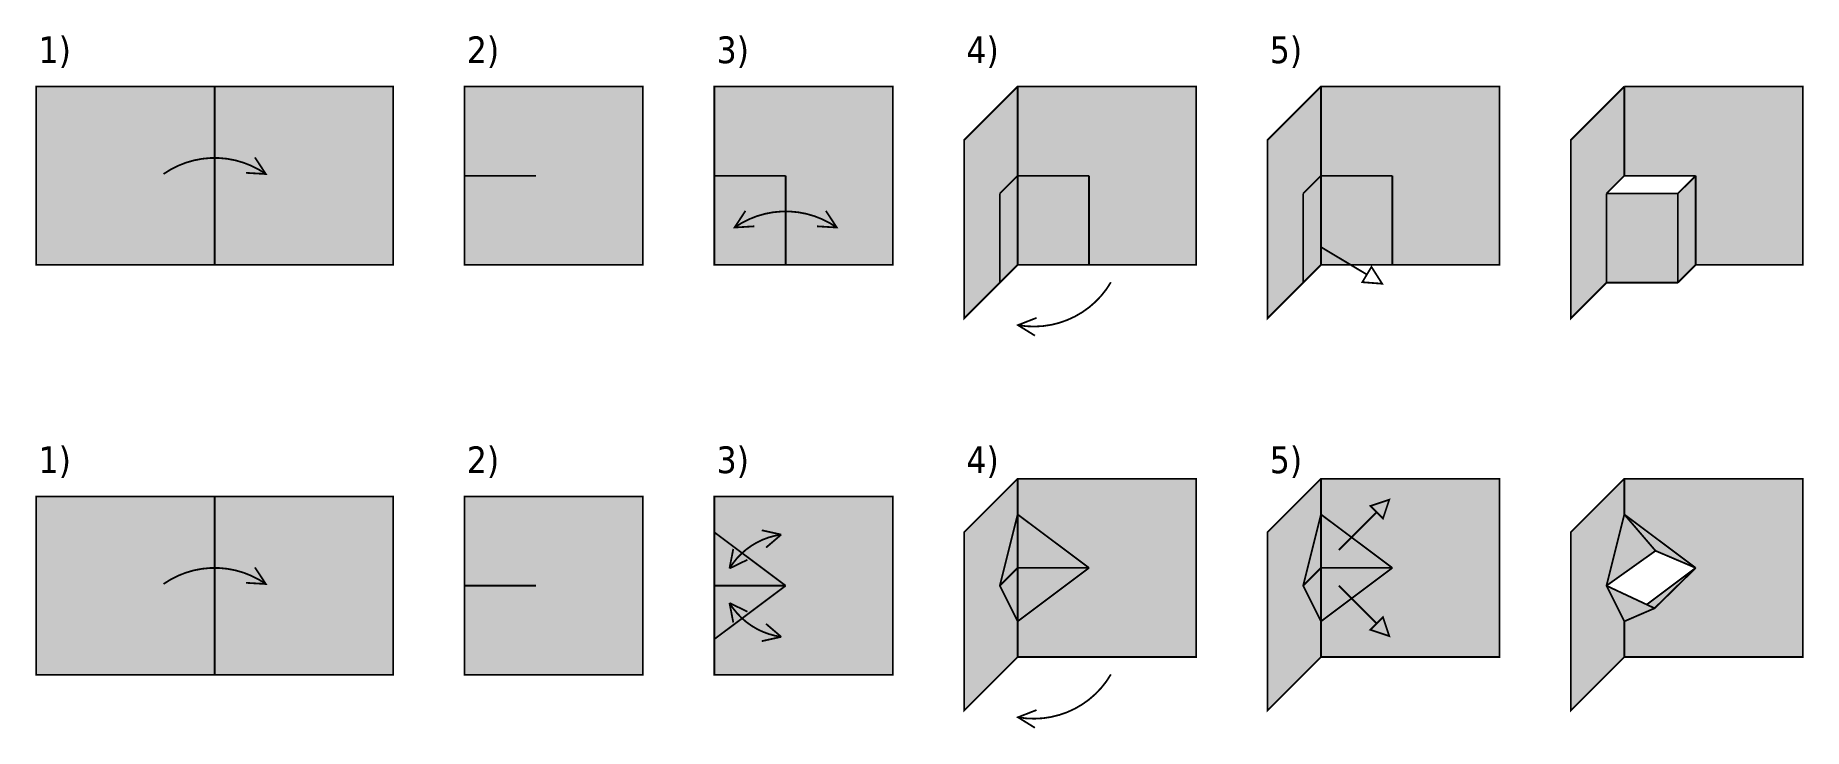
# Model space of a CAD drawing. Header units: inches. Extents: x -12.5 to 77.3, y -38.9 to 8.1.
# Drawn here: x 45.99 to 55.91, y 1.1 to 4.99 of the extents above; entities that cross this region are included whole.
import ezdxf

# ---------------------------------------------------------------- set-up
doc = ezdxf.new("R2010")
doc.units = ezdxf.units.IN
doc.header["$LTSCALE"] = 0.2
doc.header["$MEASUREMENT"] = 0
for name, pattern in [('crease . . . . .', [0.4, 0.2, -0.2]), ('mountain __ . . __ . .', [1.25, 0.5, -0.25, 0, -0.25, 0, -0.25]), ('valley __ __ __', [0.75, 0.5, -0.25])]:
    doc.linetypes.add(name, pattern=pattern)
for name, color, linetype in [('edge', 7, 'Continuous'), ('face-1', 151, 'Continuous'), ('face-2', 91, 'Continuous'), ('hinge', 250, 'crease . . . . .'), ('mountain', 12, 'mountain __ . . __ . .'), ('valley', 143, 'valley __ __ __'), ('z-labels', 94, 'Continuous')]:
    doc.layers.add(name, color=color, linetype=linetype)
doc.styles.add('labels', font='')
doc.styles.get('labels').set_extended_font_data('Tahoma')

msp = doc.modelspace()

# ---------------------------------------------------------------- texts
at = {"layer": 'z-labels', "style": 'labels'}
for s, p in [('1)', (46.012868, 4.831542)), ('2)', (48.412868, 4.831542)), ('3)', (49.812868, 4.831542)), ('4)', (51.212868, 4.831542)), ('5)', (52.912868, 4.831542)), ('1)', (46.012868, 2.531542)), ('2)', (48.412868, 2.531542)), ('3)', (49.812868, 2.531542)), ('4)', (51.212868, 2.531542)), ('5)', (52.912868, 2.531542))]:
    msp.add_text(s, height=0.15, dxfattribs=at).set_placement(p)

# ---------------------------------------------------------------- linework, layer by layer
at = {"const_width": 0.01}
for points in [[(54.9, 4.7), (54.6, 4.4), (54.6, 3.4), (54.8, 3.6)], [(54.9, 4.7), (55.9, 4.7), (55.9, 3.7), (55.3, 3.7)], [(47.225186, 4.302877), (47.225186, 4.302877), (47.286788, 4.209576), (47.175186, 4.216275)], [(48.8, 4.2), (48.4, 4.2)], [(50.2, 4.2), (49.8, 4.2)], [(51.5, 4.2), (51.4, 4.1)], [(51.9, 4.2), (51.5, 4.2)], [(53.2, 4.2), (53.1, 4.1)], [(53.6, 4.2), (53.2, 4.2)], [(54.9, 4.2), (54.8, 4.1)], [(55.3, 4.2), (54.9, 4.2)], [(55.3, 4.2), (55.2, 4.1)], [(55.2, 4.1), (54.8, 4.1)], [(49.974814, 4.002877), (49.974814, 4.002877), (49.913212, 3.909576), (50.024814, 3.916275)], [(50.425186, 4.002877), (50.425186, 4.002877), (50.486788, 3.909576), (50.375186, 3.916275)], [(53.2, 3.8), (53.457248, 3.645651)], [(55.3, 3.7), (55.2, 3.6)], [(55.2, 3.6), (54.8, 3.6)], [(51.596746, 3.303022), (51.596746, 3.303022), (51.501715, 3.36192), (51.605853, 3.402606)], [(53.3, 2.1), (53.512132, 2.312132)], [(50.065926, 2.211104), (50.175059, 2.186812)], [(50.090144, 2.114081), (50.175059, 2.186812)], [(49.906423, 2.106557), (49.885158, 1.996794)], [(47.225186, 2.002877), (47.225186, 2.002877), (47.286788, 1.909576), (47.175186, 1.916275)], [(49.985728, 2.04564), (49.885158, 1.996794)], [(51.5, 2), (51.4, 1.9)], [(51.9, 2), (51.5, 2)], [(53.2, 2), (53.1, 1.9)], [(53.6, 2), (53.2, 2)], [(48.8, 1.9), (48.4, 1.9)], [(50.2, 1.9), (49.8, 1.9)], [(53.3, 1.9), (53.512132, 1.687868)], [(49.906423, 1.693443), (49.885158, 1.803206)], [(49.985728, 1.75436), (49.885158, 1.803206)], [(50.090144, 1.685919), (50.175059, 1.613188)], [(50.065926, 1.588896), (50.175059, 1.613188)], [(51.596746, 1.103022), (51.596746, 1.103022), (51.501715, 1.16192), (51.605853, 1.202606)]]:
    msp.add_lwpolyline(points, dxfattribs=at)
for points in [[(46.713212, 4.209576, -0.315299), (47.286788, 4.209576, 0.290796)], [(49.913212, 3.909576, -0.315299), (50.486788, 3.909576, 0.290796)], [(52.022499, 3.602282, -0.315299), (51.501715, 3.36192, 0.290796)], [(49.885158, 1.996794, -0.226312), (50.175059, 2.186812, 0.290796)], [(46.713212, 1.909576, -0.315299), (47.286788, 1.909576, 0.290796)], [(49.885158, 1.803206, 0.226312), (50.175059, 1.613188, -0.290796)], [(52.022499, 1.402282, -0.315299), (51.501715, 1.16192, 0.290796)]]:
    msp.add_lwpolyline(points, format="xyb", dxfattribs=at)
for points in [[(53.482973, 3.688526), (53.482973, 3.688526), (53.542997, 3.594202), (53.431523, 3.602777)], [(53.476777, 2.347487), (53.476777, 2.347487), (53.582843, 2.382843), (53.547487, 2.276777)], [(53.476777, 1.652513), (53.476777, 1.652513), (53.582843, 1.617157), (53.547487, 1.723223)]]:
    msp.add_lwpolyline(points, close=True, dxfattribs=at)
at = {"layer": 'edge', "const_width": 0.01}
for points in [[(48, 4.7), (46, 4.7), (46, 3.7), (48, 3.7)], [(49.4, 4.7), (48.4, 4.7), (48.4, 3.7), (49.4, 3.7)], [(50.8, 4.7), (49.8, 4.7), (49.8, 3.7), (50.8, 3.7)], [(51.5, 4.7), (52.5, 4.7), (52.5, 3.7), (51.5, 3.7), (51.2, 3.4), (51.2, 4.4)], [(53.2, 4.7), (54.2, 4.7), (54.2, 3.7), (53.2, 3.7), (52.9, 3.4), (52.9, 4.4)], [(51.5, 2.5), (52.5, 2.5), (52.5, 1.5), (51.5, 1.5), (51.2, 1.2), (51.2, 2.2)], [(53.2, 2.5), (54.2, 2.5), (54.2, 1.5), (53.2, 1.5), (52.9, 1.2), (52.9, 2.2)], [(54.9, 2.5), (55.9, 2.5), (55.9, 1.5), (54.9, 1.5), (54.6, 1.2), (54.6, 2.2)], [(48, 2.4), (46, 2.4), (46, 1.4), (48, 1.4)], [(49.4, 2.4), (48.4, 2.4), (48.4, 1.4), (49.4, 1.4)], [(50.8, 2.4), (49.8, 2.4), (49.8, 1.4), (50.8, 1.4)]]:
    msp.add_lwpolyline(points, close=True, dxfattribs=at)
for points in [[(55.074922, 2.095891), (54.8, 1.9)], [(55.3, 2), (55.074922, 2.095891)], [(54.8, 1.9), (55.069723, 1.773538), (55.3, 2)], [(55.3, 2), (55.025621, 1.794216)], [(54.9, 1.7), (55.069723, 1.773538)]]:
    msp.add_lwpolyline(points, dxfattribs=at)
at = {"layer": 'face-1'}
for points in [[(48, 4.7), (46, 4.7), (48, 3.7), (46, 3.7)], [(51.5, 4.7), (51.2, 4.4), (51.5, 3.7), (51.2, 3.4)], [(52.5, 4.7), (51.5, 4.7), (52.5, 3.7), (51.5, 3.7)], [(53.2, 4.7), (52.9, 4.4), (53.2, 3.7), (52.9, 3.4)], [(54.2, 4.7), (53.2, 4.7), (54.2, 3.7), (53.2, 3.7)], [(54.9, 4.2), (54.9, 4.7), (54.8, 4.1), (54.8, 4.6)], [(54.9, 4.2), (54.9, 4.7), (55.3, 4.2), (55.9, 4.7)], [(55.9, 4.7), (55.3, 4.2), (55.9, 3.7), (55.3, 3.7)], [(54.8, 4.6), (54.6, 4.4), (54.8, 3.6), (54.6, 3.4)], [(55.2, 3.6), (55.2, 4.1), (55.3, 3.7), (55.3, 4.2)], [(54.8, 4.1), (54.8, 3.6), (55.2, 4.1), (55.2, 3.6)], [(51.5, 2.5), (51.2, 2.2), (51.5, 1.5), (51.2, 1.2)], [(52.5, 2.5), (51.5, 2.5), (52.5, 1.5), (51.5, 1.5)], [(53.2, 2.5), (52.9, 2.2), (53.2, 1.5), (52.9, 1.2)], [(54.2, 2.5), (53.2, 2.5), (54.2, 1.5), (53.2, 1.5)], [(54.6, 2.2), (54.9, 2.5), (54.8, 1.9), (54.9, 2.3)], [(55.9, 2.5), (54.9, 2.5), (55.3, 2), (54.9, 2.3)], [(55.9, 2.5), (55.3, 2), (55.9, 1.5), (55.4, 1.5)], [(48, 2.4), (46, 2.4), (48, 1.4), (46, 1.4)], [(54.8, 1.9), (55.074922, 2.095891), (54.9, 2.3)], [(54.9, 2.3), (54.9, 2.3), (55.074922, 2.095891), (55.3, 2)], [(54.6, 2.2), (54.8, 1.9), (54.6, 1.2), (54.9, 1.7)], [(55.4, 1.5), (55.3, 2), (54.9, 1.5), (55.069723, 1.773538)], [(54.9, 1.7), (55.069723, 1.773538), (54.8, 1.9)], [(54.9, 1.7), (54.6, 1.2), (54.9, 1.5)], [(55.069723, 1.773538), (54.9, 1.5), (54.9, 1.7)]]:
    msp.add_solid(points, dxfattribs=at)
at = {"layer": 'face-2'}
for points in [[(49.4, 4.7), (48.4, 4.7), (49.4, 3.7), (48.4, 3.7)], [(50.8, 4.7), (49.8, 4.7), (50.8, 3.7), (49.8, 3.7)], [(49.4, 2.4), (48.4, 2.4), (49.4, 1.4), (48.4, 1.4)], [(50.8, 2.4), (49.8, 2.4), (50.8, 1.4), (49.8, 1.4)], [(55.025621, 1.794216), (55.069723, 1.773538), (55.3, 2)]]:
    msp.add_solid(points, dxfattribs=at)
at = {"layer": 'hinge', "const_width": 0.01}
for points in [[(51.9, 4.2), (51.9, 3.7)], [(51.4, 3.6), (51.4, 4.1)], [(51.5, 2.3), (51.4, 1.9), (51.5, 1.7)], [(51.9, 2), (51.5, 2.3)], [(51.9, 2), (51.5, 1.7)]]:
    msp.add_lwpolyline(points, dxfattribs=at)
at = {"layer": 'mountain', "const_width": 0.01}
for points in [[(55.2, 4.1), (55.2, 3.6)], [(54.9, 2.3), (55.074922, 2.095891)]]:
    msp.add_lwpolyline(points, dxfattribs=at)
at = {"layer": 'valley', "const_width": 0.01}
for points in [[(47, 4.7), (47, 3.7)], [(51.5, 4.7), (51.5, 3.7)], [(53.2, 4.7), (53.2, 3.7)], [(54.9, 4.7), (54.9, 4.2)], [(50.2, 4.2), (50.2, 3.7)], [(53.6, 4.2), (53.6, 3.7)], [(55.3, 4.2), (55.3, 3.7)], [(53.1, 3.6), (53.1, 4.1)], [(54.8, 3.6), (54.8, 4.1)], [(51.5, 2.5), (51.5, 1.5)], [(53.2, 2.5), (53.2, 1.5)], [(54.9, 2.5), (54.9, 2.3)], [(47, 2.4), (47, 1.4)], [(53.2, 2.3), (53.1, 1.9), (53.2, 1.7)], [(53.6, 2), (53.2, 2.3)], [(54.9, 2.3), (54.8, 1.9), (54.9, 1.7)], [(55.3, 2), (54.9, 2.3)], [(50.2, 1.9), (49.8, 2.2)], [(53.6, 2), (53.2, 1.7)], [(50.2, 1.9), (49.8, 1.6)], [(54.9, 1.7), (54.9, 1.5)]]:
    msp.add_lwpolyline(points, dxfattribs=at)

msp.set_redraw_order([(e.dxf.handle, doc.entitydb.next_handle()) for e in msp.query("TEXT MTEXT ATTDEF DIMENSION ARC_DIMENSION")])  # texts and dimensions are drawn at this point

doc.saveas('drawing.dxf')
